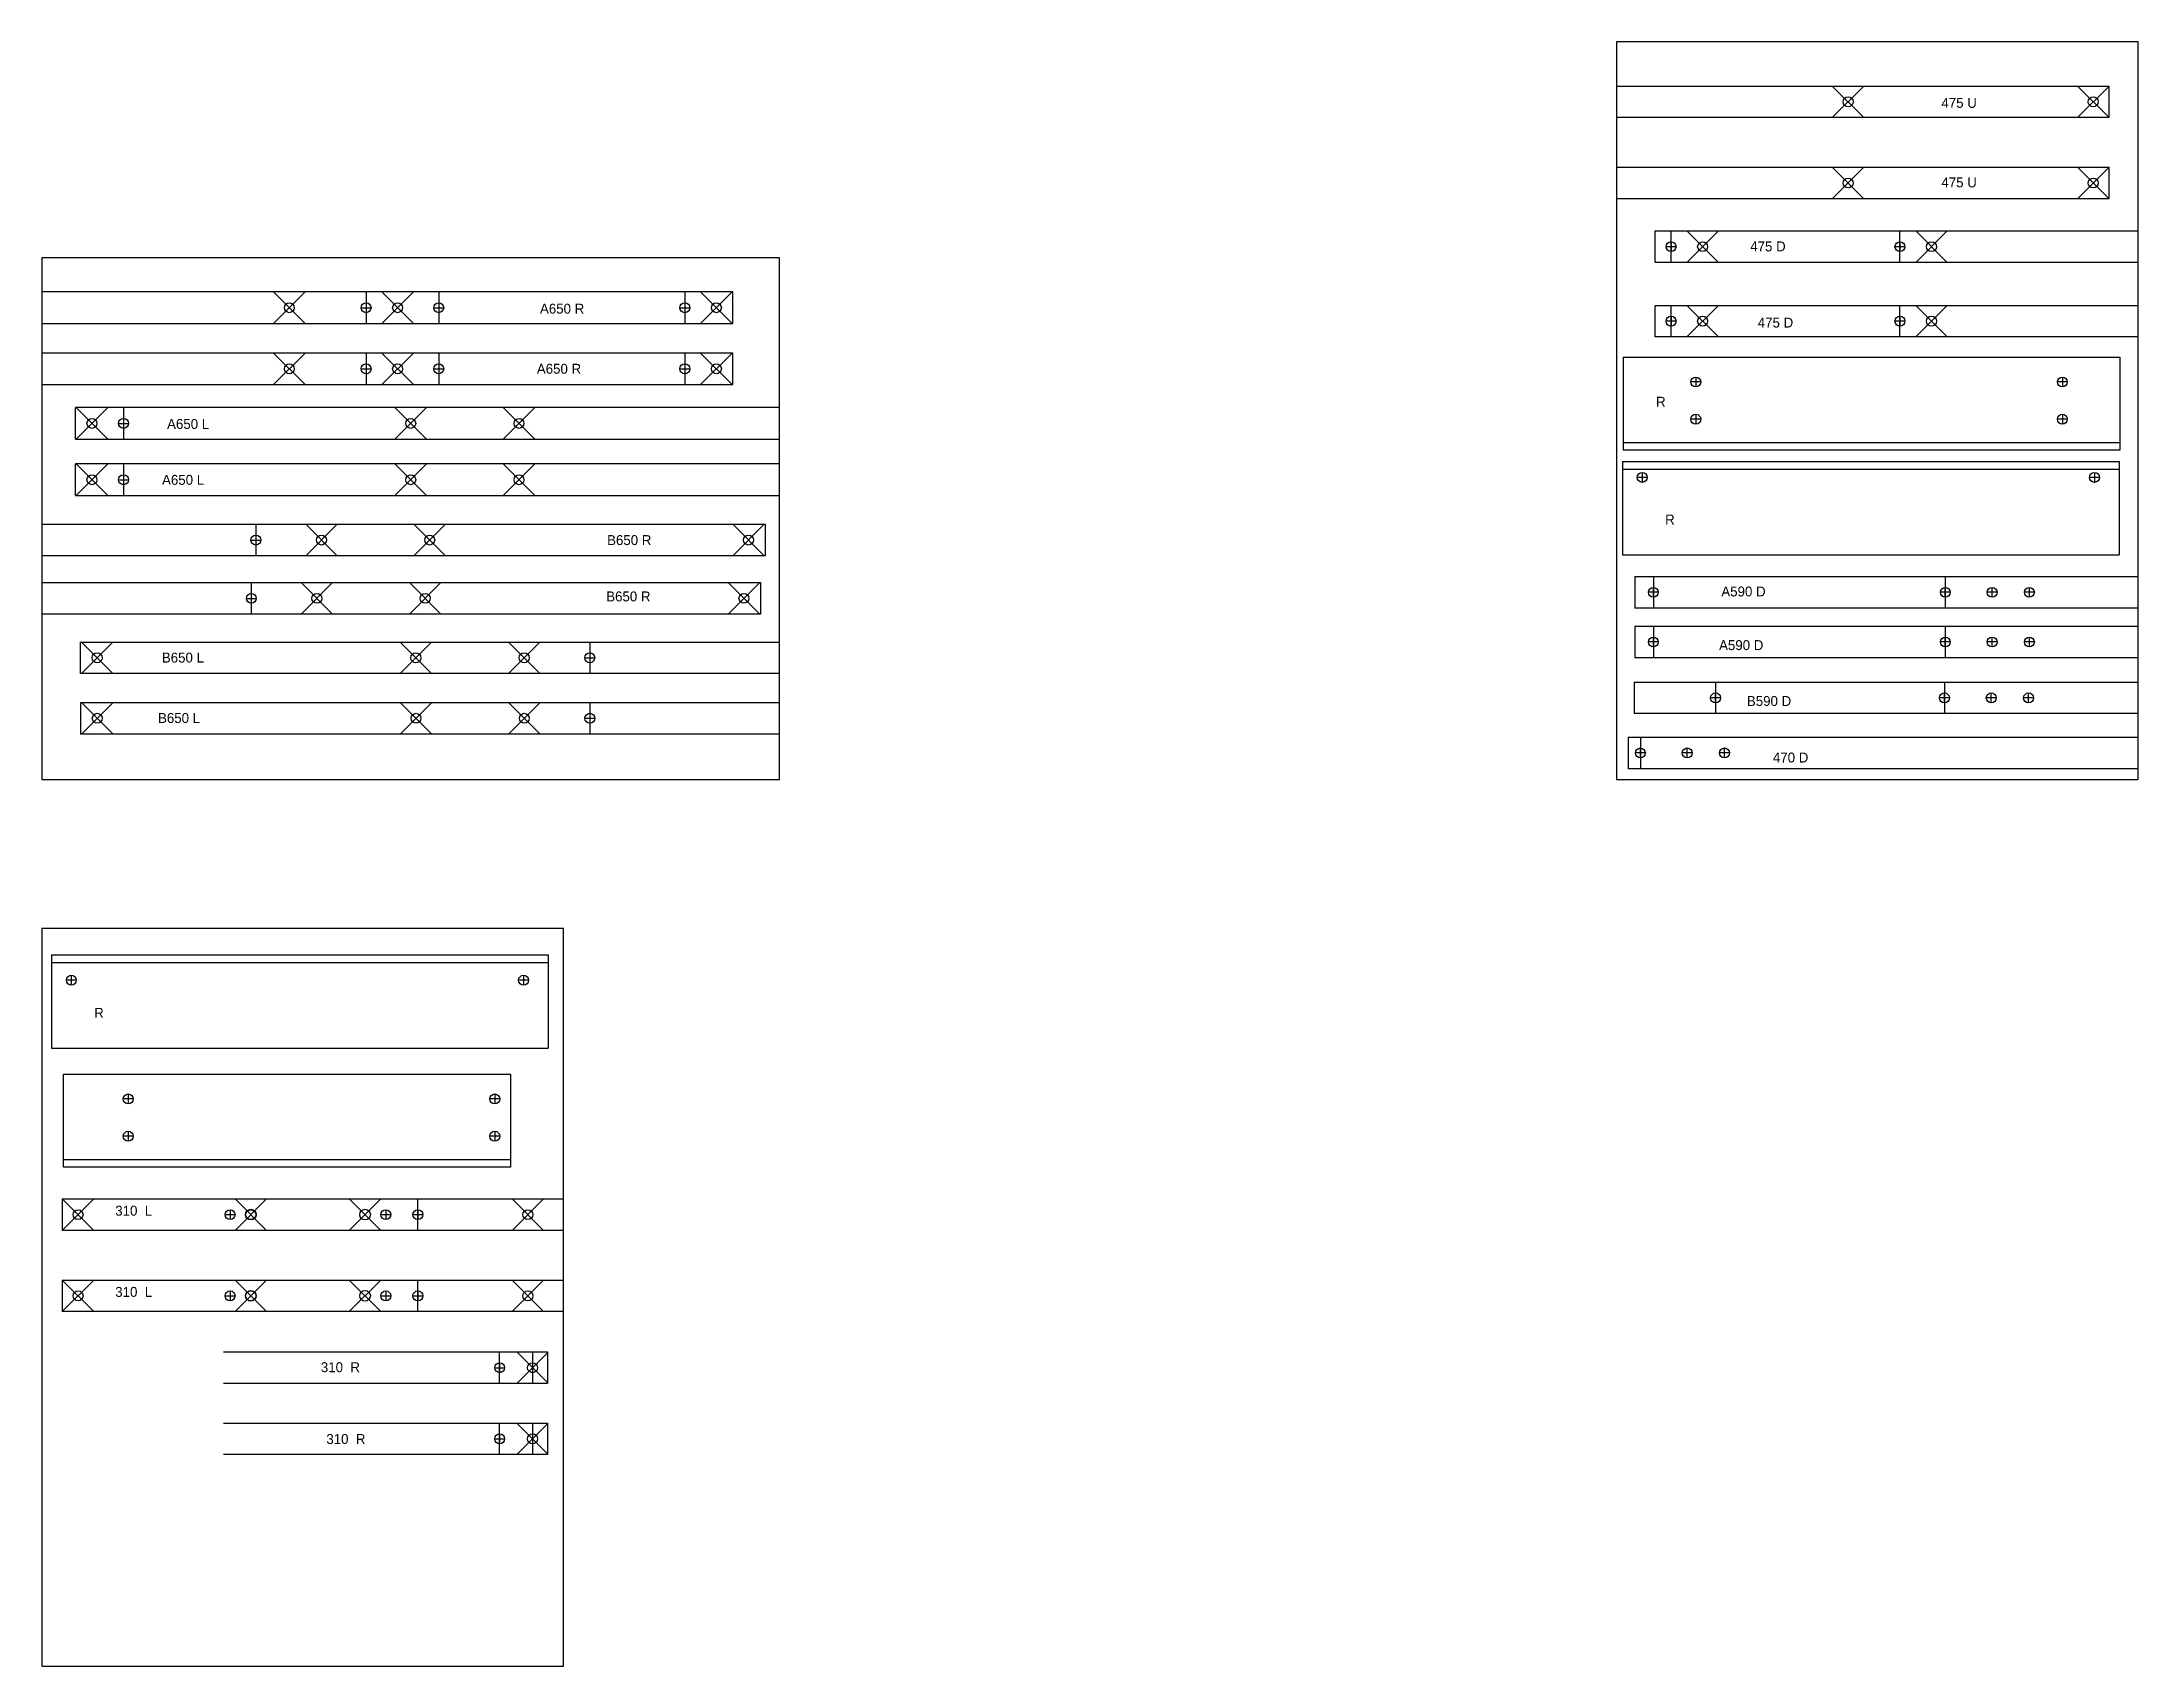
# Model space of a CAD drawing. Header units: millimetres. Extents: x -15418 to 43885, y -27590 to 23052.
# Drawn here: x 30296 to 31140, y -20744 to -20090 of the extents above; entities that cross this region are included whole.
import ezdxf

# ---------------------------------------------------------------- set-up
doc = ezdxf.new("R2010")
doc.units = ezdxf.units.MM
doc.header["$LTSCALE"] = 0.5
doc.layers.add('Layer1', color=1, linetype='Continuous')

msp = doc.modelspace()

# ---------------------------------------------------------------- texts
at = {"layer": 'Layer1', "transparency": 33554661, "char_height": 4, "attachment_point": 1}
for s, width, insert in [('475 U', 30.365825, (31061.0092, -20112.7787)), ('475 U', 30.365825, (31061.0092, -20144.8155)), ('475 D', 30.365825, (30984.0336, -20170.586)), ('A650 R', 38.939912, (30496.7295, -20195.6705)), ('475 D', 30.365825, (30987.0688, -20201.2639)), ('A650 R', 38.939912, (30495.4732, -20219.8659)), ('R', 18.330833, (30946.1156, -20233.1447)), ('A650 L', 38.939912, (30346.5893, -20242.0849)), ('A650 L', 38.939912, (30344.5671, -20264.5881)), ('R', 18.330833, (30949.7712, -20280.583)), ('B650 R', 38.939912, (30523.7638, -20288.8462)), ('B650 R', 38.939912, (30523.4063, -20311.5285)), ('A590 D', 30.365825, (30972.3973, -20309.5312)), ('A590 D', 30.365825, (30971.4834, -20331.1348)), ('B650 L', 38.939912, (30344.4903, -20336.1637)), ('B590 D', 30.365825, (30982.6924, -20353.6406)), ('B650 L', 38.939912, (30342.9418, -20360.4888)), ('470 D', 30.365825, (30993.1665, -20376.407)), ('R', 18.330833, (30317.2495, -20479.2016)), ('310  L', 27.892402, (30325.7198, -20558.8759)), ('310  L', 27.892402, (30325.7198, -20591.5759)), ('310  R', 27.892402, (30408.5041, -20621.8947)), ('310  R', 27.892402, (30410.7117, -20650.8142))]:
    msp.add_mtext_dynamic_manual_height_columns(s, width=width, gutter_width=20, heights=[0], dxfattribs=dict(at, insert=insert))

# ---------------------------------------------------------------- linework, layer by layer
at = {"layer": 'Layer1', "transparency": 33554661}
for p, q in [((31140.1977, -20090.2439), (30930.1977, -20090.2439)), ((30930.1977, -20090.2439), (30930.1977, -20387.2439)), ((31140.1977, -20387.2439), (31140.1977, -20090.2439)), ((30930.1977, -20108.0106), (31128.4902, -20108.0106)), ((31029.7902, -20108.0106), (31017.0902, -20120.7106)), ((31029.7902, -20108.0106), (31017.0902, -20120.7106)), ((31029.7902, -20108.0106), (31017.0902, -20120.7106)), ((31017.0902, -20108.0106), (31029.7902, -20120.7106)), ((31128.4902, -20108.0106), (31115.7902, -20120.7106)), ((31128.4902, -20108.0106), (31115.7902, -20120.7106)), ((31128.4902, -20108.0106), (31115.7902, -20120.7106)), ((31115.7902, -20108.0106), (31128.4902, -20120.7106)), ((31128.4902, -20120.7106), (31128.4902, -20108.0106)), ((31128.4902, -20120.7106), (30930.1977, -20120.7106)), ((30930.1977, -20140.7106), (31128.4902, -20140.7106)), ((31029.7902, -20140.7106), (31017.0902, -20153.4106)), ((31029.7902, -20140.7106), (31017.0902, -20153.4106)), ((31029.7902, -20140.7106), (31017.0902, -20153.4106)), ((31017.0902, -20140.7106), (31029.7902, -20153.4106)), ((31128.4902, -20140.7106), (31115.7902, -20153.4106)), ((31128.4902, -20140.7106), (31115.7902, -20153.4106)), ((31128.4902, -20140.7106), (31115.7902, -20153.4106)), ((31115.7902, -20140.7106), (31128.4902, -20153.4106)), ((31128.4902, -20153.4106), (31128.4902, -20140.7106)), ((31128.4902, -20153.4106), (30930.1977, -20153.4106)), ((30945.7439, -20179.0416), (30945.7439, -20166.3416)), ((30945.7439, -20166.3416), (31140.1977, -20166.3416)), ((30952.1639, -20179.0416), (30952.1639, -20166.3416)), ((30952.1639, -20170.6916), (30952.1639, -20174.6916)), ((30971.2139, -20166.3416), (30958.5139, -20179.0416)), ((30971.2139, -20166.3416), (30958.5139, -20179.0416)), ((30971.2139, -20166.3416), (30958.5139, -20179.0416)), ((30958.5139, -20166.3416), (30971.2139, -20179.0416)), ((31044.3239, -20179.0416), (31044.3239, -20166.3416)), ((31044.3239, -20170.6916), (31044.3239, -20174.6916)), ((31063.3739, -20166.3416), (31050.6739, -20179.0416)), ((31063.3739, -20166.3416), (31050.6739, -20179.0416)), ((31063.3739, -20166.3416), (31050.6739, -20179.0416)), ((31050.6739, -20166.3416), (31063.3739, -20179.0416)), ((30593.1977, -20177.2439), (30296.1977, -20177.2439)), ((30296.1977, -20177.2439), (30296.1977, -20387.2439)), ((30593.1977, -20387.2439), (30593.1977, -20177.2439)), ((31140.1977, -20179.0416), (30945.7439, -20179.0416)), ((30954.1639, -20172.6916), (30950.1639, -20172.6916)), ((31046.3239, -20172.6916), (31042.3239, -20172.6916)), ((30574.4154, -20190.9183), (30296.1977, -20190.9183)), ((30389.4654, -20203.6183), (30402.1654, -20190.9183)), ((30402.1654, -20203.6183), (30389.4654, -20190.9183)), ((30426.7154, -20190.9183), (30426.7154, -20203.6183)), ((30426.7154, -20195.2683), (30426.7154, -20199.2683)), ((30433.0654, -20203.6183), (30445.7654, -20190.9183)), ((30445.7654, -20203.6183), (30433.0654, -20190.9183)), ((30455.9654, -20190.9183), (30455.9654, -20203.6183)), ((30455.9654, -20195.2683), (30455.9654, -20199.2683)), ((30555.0654, -20190.9183), (30555.0654, -20203.6183)), ((30555.0654, -20195.2683), (30555.0654, -20199.2683)), ((30574.1154, -20203.6183), (30561.4154, -20190.9183)), ((30561.4154, -20203.6183), (30574.1154, -20190.9183)), ((30574.4154, -20203.6183), (30574.4154, -20190.9183)), ((30945.7439, -20209.0416), (30945.7439, -20196.3416)), ((30945.7439, -20196.3416), (31140.1977, -20196.3416)), ((30952.1639, -20209.0416), (30952.1639, -20196.3416)), ((30971.2139, -20196.3416), (30958.5139, -20209.0416)), ((30971.2139, -20196.3416), (30958.5139, -20209.0416)), ((30971.2139, -20196.3416), (30958.5139, -20209.0416)), ((30958.5139, -20196.3416), (30971.2139, -20209.0416)), ((31044.3239, -20209.0416), (31044.3239, -20196.3416)), ((31063.3739, -20196.3416), (31050.6739, -20209.0416)), ((31063.3739, -20196.3416), (31050.6739, -20209.0416)), ((31063.3739, -20196.3416), (31050.6739, -20209.0416)), ((31050.6739, -20196.3416), (31063.3739, -20209.0416)), ((30296.1977, -20203.6183), (30574.4154, -20203.6183)), ((30424.7154, -20197.2683), (30428.7154, -20197.2683)), ((30453.9654, -20197.2683), (30457.9654, -20197.2683)), ((30553.0654, -20197.2683), (30557.0654, -20197.2683)), ((30954.1639, -20202.6916), (30950.1639, -20202.6916)), ((30952.1639, -20200.6916), (30952.1639, -20204.6916)), ((31046.3239, -20202.6916), (31042.3239, -20202.6916)), ((31044.3239, -20200.6916), (31044.3239, -20204.6916)), ((31140.1977, -20209.0416), (30945.7439, -20209.0416)), ((30574.4154, -20215.5226), (30296.1977, -20215.5226)), ((30389.4654, -20228.2226), (30402.1654, -20215.5226)), ((30402.1654, -20228.2226), (30389.4654, -20215.5226)), ((30424.7154, -20221.8726), (30428.7154, -20221.8726)), ((30426.7154, -20215.5226), (30426.7154, -20228.2226)), ((30426.7154, -20219.8726), (30426.7154, -20223.8726)), ((30433.0654, -20228.2226), (30445.7654, -20215.5226)), ((30445.7654, -20228.2226), (30433.0654, -20215.5226)), ((30453.9654, -20221.8726), (30457.9654, -20221.8726)), ((30455.9654, -20215.5226), (30455.9654, -20228.2226)), ((30455.9654, -20219.8726), (30455.9654, -20223.8726)), ((30553.0654, -20221.8726), (30557.0654, -20221.8726)), ((30555.0654, -20215.5226), (30555.0654, -20228.2226)), ((30555.0654, -20219.8726), (30555.0654, -20223.8726)), ((30574.1154, -20228.2226), (30561.4154, -20215.5226)), ((30561.4154, -20228.2226), (30574.1154, -20215.5226)), ((30574.4154, -20228.2226), (30574.4154, -20215.5226)), ((30932.8406, -20217.1736), (31132.8406, -20217.1736)), ((30932.8406, -20217.1736), (30932.8406, -20254.6736)), ((31132.8406, -20217.1736), (31132.8406, -20254.6736)), ((30296.1977, -20228.2226), (30574.4154, -20228.2226)), ((30964.1029, -20227.1736), (30960.1029, -20227.1736)), ((30962.1029, -20225.1736), (30962.1029, -20229.1736)), ((31111.7029, -20227.1736), (31107.7029, -20227.1736)), ((31109.7029, -20225.1736), (31109.7029, -20229.1736)), ((30593.1977, -20237.4944), (30309.6899, -20237.4944)), ((30309.6899, -20250.1944), (30309.6899, -20237.4944)), ((30309.9899, -20250.1944), (30322.6899, -20237.4944)), ((30322.6899, -20250.1944), (30309.9899, -20237.4944)), ((30329.0399, -20237.4944), (30329.0399, -20250.1944)), ((30438.3399, -20250.1944), (30451.0399, -20237.4944)), ((30451.0399, -20250.1944), (30438.3399, -20237.4944)), ((30481.9399, -20250.1944), (30494.6399, -20237.4944)), ((30494.6399, -20250.1944), (30481.9399, -20237.4944)), ((30327.0399, -20243.8444), (30331.0399, -20243.8444)), ((30329.0399, -20241.8444), (30329.0399, -20245.8444)), ((30964.1029, -20242.1736), (30960.1029, -20242.1736)), ((30962.1029, -20240.1736), (30962.1029, -20244.1736)), ((31111.7029, -20242.1736), (31107.7029, -20242.1736)), ((31109.7029, -20240.1736), (31109.7029, -20244.1736)), ((30309.6899, -20250.1944), (30593.1977, -20250.1944)), ((31132.8406, -20251.6736), (30932.8406, -20251.6736)), ((31132.8406, -20254.6736), (30932.8406, -20254.6736)), ((30593.1977, -20260.1944), (30309.6899, -20260.1944)), ((30309.6899, -20272.8944), (30309.6899, -20260.1944)), ((30309.9899, -20272.8944), (30322.6899, -20260.1944)), ((30322.6899, -20272.8944), (30309.9899, -20260.1944)), ((30329.0399, -20260.1944), (30329.0399, -20272.8944)), ((30438.3399, -20272.8944), (30451.0399, -20260.1944)), ((30451.0399, -20272.8944), (30438.3399, -20260.1944)), ((30481.9399, -20272.8944), (30494.6399, -20260.1944)), ((30494.6399, -20272.8944), (30481.9399, -20260.1944)), ((30932.5494, -20259.2484), (31132.5494, -20259.2484)), ((30932.5494, -20259.2484), (30932.5494, -20296.7484)), ((30932.5494, -20262.2484), (31132.5494, -20262.2484)), ((30940.5494, -20263.5984), (30940.5494, -20267.5984)), ((31122.6494, -20263.5984), (31122.6494, -20267.5984)), ((31132.5494, -20259.2484), (31132.5494, -20296.7484)), ((30327.0399, -20266.5444), (30331.0399, -20266.5444)), ((30329.0399, -20264.5444), (30329.0399, -20268.5444)), ((30942.5494, -20265.5984), (30938.5494, -20265.5984)), ((31124.6494, -20265.5984), (31120.6494, -20265.5984)), ((30309.6899, -20272.8944), (30593.1977, -20272.8944)), ((30296.1977, -20284.4754), (30587.3449, -20284.4754)), ((30382.3449, -20284.4754), (30382.3449, -20297.1754)), ((30382.3449, -20288.8254), (30382.3449, -20292.8254)), ((30402.3949, -20284.4754), (30415.0949, -20297.1754)), ((30402.3949, -20284.4754), (30415.0949, -20297.1754)), ((30415.0949, -20284.4754), (30402.3949, -20297.1754)), ((30445.9949, -20284.4754), (30458.6949, -20297.1754)), ((30445.9949, -20284.4754), (30458.6949, -20297.1754)), ((30458.6949, -20284.4754), (30445.9949, -20297.1754)), ((30587.0449, -20284.4754), (30574.3449, -20297.1754)), ((30574.3449, -20284.4754), (30587.0449, -20297.1754)), ((30587.0449, -20284.4754), (30574.3449, -20297.1754)), ((30574.3449, -20284.4754), (30587.0449, -20297.1754)), ((30587.3449, -20284.4754), (30587.3449, -20297.1754)), ((30587.3449, -20297.1754), (30296.1977, -20297.1754)), ((30380.3449, -20290.8254), (30384.3449, -20290.8254)), ((30932.5494, -20296.7484), (31132.5494, -20296.7484)), ((30937.6033, -20305.5159), (31140.1977, -20305.5159)), ((30937.6033, -20305.5159), (30937.6033, -20318.2159)), ((30945.0233, -20305.5159), (30945.0233, -20318.2159)), ((31062.5833, -20305.5159), (31062.5833, -20318.2159)), ((30296.1977, -20307.9564), (30585.5055, -20307.9564)), ((30378.5055, -20314.3064), (30382.5055, -20314.3064)), ((30380.5055, -20307.9564), (30380.5055, -20320.6564)), ((30380.5055, -20312.3064), (30380.5055, -20316.3064)), ((30400.5555, -20307.9564), (30413.2555, -20320.6564)), ((30400.5555, -20307.9564), (30413.2555, -20320.6564)), ((30413.2555, -20307.9564), (30400.5555, -20320.6564)), ((30444.1555, -20307.9564), (30456.8555, -20320.6564)), ((30444.1555, -20307.9564), (30456.8555, -20320.6564)), ((30456.8555, -20307.9564), (30444.1555, -20320.6564)), ((30585.2055, -20307.9564), (30572.5055, -20320.6564)), ((30572.5055, -20307.9564), (30585.2055, -20320.6564)), ((30585.2055, -20307.9564), (30572.5055, -20320.6564)), ((30572.5055, -20307.9564), (30585.2055, -20320.6564)), ((30585.5055, -20307.9564), (30585.5055, -20320.6564)), ((30947.0233, -20311.8659), (30943.0233, -20311.8659)), ((30945.0233, -20313.8659), (30945.0233, -20309.8659)), ((31064.5833, -20311.8659), (31060.5833, -20311.8659)), ((31062.5833, -20313.8659), (31062.5833, -20309.8659)), ((31083.4333, -20311.8659), (31079.4333, -20311.8659)), ((31081.4333, -20313.8659), (31081.4333, -20309.8659)), ((31098.4333, -20311.8659), (31094.4333, -20311.8659)), ((31096.4333, -20313.8659), (31096.4333, -20309.8659)), ((30585.5055, -20320.6564), (30296.1977, -20320.6564)), ((31140.1977, -20318.2159), (30937.6033, -20318.2159)), ((30311.7732, -20344.5805), (30311.7732, -20331.8805)), ((30311.7732, -20331.8805), (30593.1977, -20331.8805)), ((30312.0732, -20331.8805), (30324.7732, -20344.5805)), ((30324.7732, -20331.8805), (30312.0732, -20344.5805)), ((30312.0732, -20331.8805), (30324.7732, -20344.5805)), ((30324.7732, -20331.8805), (30312.0732, -20344.5805)), ((30440.4232, -20331.8805), (30453.1232, -20344.5805)), ((30440.4232, -20331.8805), (30453.1232, -20344.5805)), ((30453.1232, -20331.8805), (30440.4232, -20344.5805)), ((30484.0232, -20331.8805), (30496.7232, -20344.5805)), ((30484.0232, -20331.8805), (30496.7232, -20344.5805)), ((30496.7232, -20331.8805), (30484.0232, -20344.5805)), ((30516.7732, -20331.8805), (30516.7732, -20344.5805)), ((30937.6033, -20325.5159), (31140.1977, -20325.5159)), ((30937.6033, -20325.5159), (30937.6033, -20338.2159)), ((30947.0233, -20331.8659), (30943.0233, -20331.8659)), ((30945.0233, -20325.5159), (30945.0233, -20338.2159)), ((30945.0233, -20333.8659), (30945.0233, -20329.8659)), ((31064.5833, -20331.8659), (31060.5833, -20331.8659)), ((31062.5833, -20325.5159), (31062.5833, -20338.2159)), ((31062.5833, -20333.8659), (31062.5833, -20329.8659)), ((31083.4333, -20331.8659), (31079.4333, -20331.8659)), ((31081.4333, -20333.8659), (31081.4333, -20329.8659)), ((31098.4333, -20331.8659), (31094.4333, -20331.8659)), ((31096.4333, -20333.8659), (31096.4333, -20329.8659)), ((30514.7732, -20338.2305), (30518.7732, -20338.2305)), ((30516.7732, -20336.2305), (30516.7732, -20340.2305)), ((31140.1977, -20338.2159), (30937.6033, -20338.2159)), ((30593.1977, -20344.5805), (30311.7732, -20344.5805)), ((30937.2566, -20348.0218), (31139.851, -20348.0218)), ((30937.2566, -20348.0218), (30937.2566, -20360.7218)), ((30970.0766, -20348.0218), (30970.0766, -20360.7218)), ((31062.2366, -20348.0218), (31062.2366, -20360.7218)), ((30311.8291, -20368.9443), (30311.8291, -20356.2443)), ((30311.8291, -20356.2443), (30593.1977, -20356.2443)), ((30312.1291, -20356.2443), (30324.8291, -20368.9443)), ((30324.8291, -20356.2443), (30312.1291, -20368.9443)), ((30312.1291, -20356.2443), (30324.8291, -20368.9443)), ((30324.8291, -20356.2443), (30312.1291, -20368.9443)), ((30440.4791, -20356.2443), (30453.1791, -20368.9443)), ((30440.4791, -20356.2443), (30453.1791, -20368.9443)), ((30453.1791, -20356.2443), (30440.4791, -20368.9443)), ((30484.0791, -20356.2443), (30496.7791, -20368.9443)), ((30484.0791, -20356.2443), (30496.7791, -20368.9443)), ((30496.7791, -20356.2443), (30484.0791, -20368.9443)), ((30516.8291, -20356.2443), (30516.8291, -20368.9443)), ((30972.0766, -20354.3718), (30968.0766, -20354.3718)), ((30970.0766, -20356.3718), (30970.0766, -20352.3718)), ((31064.2366, -20354.3718), (31060.2366, -20354.3718)), ((31062.2366, -20356.3718), (31062.2366, -20352.3718)), ((31083.0866, -20354.3718), (31079.0866, -20354.3718)), ((31081.0866, -20356.3718), (31081.0866, -20352.3718)), ((31098.0866, -20354.3718), (31094.0866, -20354.3718)), ((31096.0866, -20356.3718), (31096.0866, -20352.3718)), ((30514.8291, -20362.5943), (30518.8291, -20362.5943)), ((30516.8291, -20360.5943), (30516.8291, -20364.5943)), ((31139.851, -20360.7218), (30937.2566, -20360.7218)), ((30593.1977, -20368.9443), (30311.8291, -20368.9443)), ((30934.8302, -20370.2094), (31140.1977, -20370.2094)), ((30934.8302, -20370.2094), (30934.8302, -20382.9094)), ((30939.8102, -20370.2094), (30939.8102, -20382.9094)), ((30941.8102, -20376.5594), (30937.8102, -20376.5594)), ((30939.8102, -20378.5594), (30939.8102, -20374.5594)), ((30960.6602, -20376.5594), (30956.6602, -20376.5594)), ((30958.6602, -20378.5594), (30958.6602, -20374.5594)), ((30975.6602, -20376.5594), (30971.6602, -20376.5594)), ((30973.6602, -20378.5594), (30973.6602, -20374.5594)), ((30296.1977, -20387.2439), (30593.1977, -20387.2439)), ((30930.1977, -20387.2439), (31140.1977, -20387.2439)), ((31140.1977, -20382.9094), (30934.8302, -20382.9094)), ((30296.1977, -20447.2439), (30296.1977, -20744.2439)), ((30506.1977, -20447.2439), (30296.1977, -20447.2439)), ((30506.1977, -20744.2439), (30506.1977, -20447.2439)), ((30300.0277, -20457.867), (30500.0277, -20457.867)), ((30300.0277, -20457.867), (30300.0277, -20495.367)), ((30500.0277, -20457.867), (30500.0277, -20495.367)), ((30300.0277, -20460.867), (30500.0277, -20460.867)), ((30308.0277, -20466.067), (30308.0277, -20470.067)), ((30490.1277, -20466.067), (30490.1277, -20470.067)), ((30310.0277, -20468.067), (30306.0277, -20468.067)), ((30492.1277, -20468.067), (30488.1277, -20468.067)), ((30300.0277, -20495.367), (30500.0277, -20495.367)), ((30304.8807, -20543.3839), (30304.8807, -20505.8839)), ((30304.8807, -20505.8839), (30484.8807, -20505.8839)), ((30484.8807, -20505.8839), (30484.8807, -20543.3839)), ((30332.9307, -20515.8839), (30328.9307, -20515.8839)), ((30330.9307, -20513.8839), (30330.9307, -20517.8839)), ((30480.5307, -20515.8839), (30476.5307, -20515.8839)), ((30478.5307, -20513.8839), (30478.5307, -20517.8839)), ((30332.9307, -20530.8839), (30328.9307, -20530.8839)), ((30330.9307, -20528.8839), (30330.9307, -20532.8839)), ((30480.5307, -20530.8839), (30476.5307, -20530.8839)), ((30478.5307, -20528.8839), (30478.5307, -20532.8839)), ((30484.8807, -20540.3839), (30304.8807, -20540.3839)), ((30484.8807, -20543.3839), (30304.8807, -20543.3839)), ((30304.403, -20556.1191), (30317.103, -20568.8191)), ((30304.403, -20568.8191), (30317.103, -20556.1191)), ((30304.403, -20556.1191), (30304.403, -20568.8191)), ((30304.403, -20556.1191), (30506.1977, -20556.1191)), ((30373.953, -20556.1191), (30386.653, -20568.8191)), ((30373.953, -20568.8191), (30386.653, -20556.1191)), ((30419.953, -20556.1191), (30432.653, -20568.8191)), ((30419.953, -20568.8191), (30432.653, -20556.1191)), ((30447.5654, -20568.8191), (30447.5654, -20556.1191)), ((30485.503, -20556.1191), (30498.203, -20568.8191)), ((30485.503, -20568.8191), (30498.203, -20556.1191)), ((30369.953, -20562.4691), (30373.953, -20562.4691)), ((30371.953, -20560.4691), (30371.953, -20564.4691)), ((30432.653, -20562.4691), (30436.653, -20562.4691)), ((30434.653, -20560.4691), (30434.653, -20564.4691)), ((30445.5654, -20562.4691), (30449.5654, -20562.4691)), ((30447.5654, -20560.4691), (30447.5654, -20564.4691)), ((30506.1977, -20568.8191), (30304.403, -20568.8191)), ((30304.403, -20588.8191), (30317.103, -20601.5191)), ((30304.403, -20601.5191), (30317.103, -20588.8191)), ((30304.403, -20588.8191), (30304.403, -20601.5191)), ((30304.403, -20588.8191), (30506.1977, -20588.8191)), ((30371.953, -20593.1691), (30371.953, -20597.1691)), ((30373.953, -20588.8191), (30386.653, -20601.5191)), ((30373.953, -20601.5191), (30386.653, -20588.8191)), ((30419.953, -20588.8191), (30432.653, -20601.5191)), ((30419.953, -20601.5191), (30432.653, -20588.8191)), ((30434.653, -20593.1691), (30434.653, -20597.1691)), ((30447.5654, -20601.5191), (30447.5654, -20588.8191)), ((30447.5654, -20593.1691), (30447.5654, -20597.1691)), ((30485.503, -20588.8191), (30498.203, -20601.5191)), ((30485.503, -20601.5191), (30498.203, -20588.8191)), ((30506.1977, -20601.5191), (30304.403, -20601.5191)), ((30369.953, -20595.1691), (30373.953, -20595.1691)), ((30432.653, -20595.1691), (30436.653, -20595.1691)), ((30445.5654, -20595.1691), (30449.5654, -20595.1691)), ((30369.3046, -20617.7637), (30499.7348, -20617.7637)), ((30480.4971, -20630.4637), (30480.4971, -20617.7637)), ((30487.3848, -20617.7637), (30499.7348, -20630.1137)), ((30487.3848, -20630.4637), (30499.7348, -20618.1137)), ((30493.7348, -20617.7637), (30493.7348, -20630.4637)), ((30499.7348, -20617.7637), (30499.7348, -20630.4637)), ((30499.7348, -20617.7637), (30499.7348, -20630.4637)), ((30478.4971, -20624.1137), (30482.4971, -20624.1137)), ((30480.4971, -20622.1137), (30480.4971, -20626.1137)), ((30499.7348, -20630.4637), (30369.3046, -20630.4637)), ((30369.3046, -20646.3925), (30499.7348, -20646.3925)), ((30480.4971, -20659.0925), (30480.4971, -20646.3925)), ((30480.4971, -20650.7425), (30480.4971, -20654.7425)), ((30487.3848, -20646.3925), (30499.7348, -20658.7425)), ((30487.3848, -20659.0925), (30499.7348, -20646.7425)), ((30493.7348, -20646.3925), (30493.7348, -20659.0925)), ((30499.7348, -20646.3925), (30499.7348, -20659.0925)), ((30499.7348, -20646.3925), (30499.7348, -20659.0925)), ((30499.7348, -20659.0925), (30369.3046, -20659.0925)), ((30478.4971, -20652.7425), (30482.4971, -20652.7425)), ((30296.1977, -20744.2439), (30506.1977, -20744.2439))]:
    msp.add_line(p, q, dxfattribs=at)
for centre, radius in [((31023.4402, -20114.3606), 2), ((31122.1402, -20114.3606), 2), ((31023.4402, -20147.0606), 2), ((31122.1402, -20147.0606), 2), ((30952.1639, -20172.6916), 2), ((30952.1639, -20172.6916), 2), ((30964.8639, -20172.6916), 2), ((31044.3239, -20172.6916), 2), ((31044.3239, -20172.6916), 2), ((31057.0239, -20172.6916), 2), ((30395.8154, -20197.2683), 2), ((30426.7154, -20197.2683), 2), ((30426.7154, -20197.2683), 2), ((30439.4154, -20197.2683), 2), ((30455.9654, -20197.2683), 2), ((30455.9654, -20197.2683), 2), ((30555.0654, -20197.2683), 2), ((30555.0654, -20197.2683), 2), ((30567.7654, -20197.2683), 2), ((30567.7654, -20197.2683), 2), ((30567.7654, -20197.2683), 2), ((30952.1639, -20202.6916), 2), ((30952.1639, -20202.6916), 2), ((30964.8639, -20202.6916), 2), ((31044.3239, -20202.6916), 2), ((31044.3239, -20202.6916), 2), ((31057.0239, -20202.6916), 2), ((30395.8154, -20221.8726), 2), ((30426.7154, -20221.8726), 2), ((30426.7154, -20221.8726), 2), ((30439.4154, -20221.8726), 2), ((30455.9654, -20221.8726), 2), ((30455.9654, -20221.8726), 2), ((30555.0654, -20221.8726), 2), ((30555.0654, -20221.8726), 2), ((30567.7654, -20221.8726), 2), ((30567.7654, -20221.8726), 2), ((30567.7654, -20221.8726), 2), ((30962.1029, -20227.1736), 2), ((30962.1029, -20227.1736), 2), ((31109.7029, -20227.1736), 2), ((31109.7029, -20227.1736), 2), ((30316.3399, -20243.8444), 2), ((30329.0399, -20243.8444), 2), ((30329.0399, -20243.8444), 2), ((30444.6899, -20243.8444), 2), ((30488.2899, -20243.8444), 2), ((30962.1029, -20242.1736), 2), ((30962.1029, -20242.1736), 2), ((31109.7029, -20242.1736), 2), ((31109.7029, -20242.1736), 2), ((30940.5494, -20265.5984), 2), ((30940.5494, -20265.5984), 2), ((31122.6494, -20265.5984), 2), ((31122.6494, -20265.5984), 2), ((30316.3399, -20266.5444), 2), ((30329.0399, -20266.5444), 2), ((30329.0399, -20266.5444), 2), ((30444.6899, -20266.5444), 2), ((30488.2899, -20266.5444), 2), ((30382.3449, -20290.8254), 2), ((30382.3449, -20290.8254), 2), ((30408.7449, -20290.8254), 2), ((30408.7449, -20290.8254), 2), ((30408.7449, -20290.8254), 2), ((30408.7449, -20290.8254), 2), ((30408.7449, -20290.8254), 2), ((30408.7449, -20290.8254), 2), ((30452.3449, -20290.8254), 2), ((30452.3449, -20290.8254), 2), ((30452.3449, -20290.8254), 2), ((30452.3449, -20290.8254), 2), ((30452.3449, -20290.8254), 2), ((30452.3449, -20290.8254), 2), ((30580.6949, -20290.8254), 2), ((30580.6949, -20290.8254), 2), ((30580.6949, -20290.8254), 2), ((30580.6949, -20290.8254), 2), ((30580.6949, -20290.8254), 2), ((30580.6949, -20290.8254), 2), ((30380.5055, -20314.3064), 2), ((30380.5055, -20314.3064), 2), ((30406.9055, -20314.3064), 2), ((30406.9055, -20314.3064), 2), ((30406.9055, -20314.3064), 2), ((30406.9055, -20314.3064), 2), ((30406.9055, -20314.3064), 2), ((30406.9055, -20314.3064), 2), ((30450.5055, -20314.3064), 2), ((30450.5055, -20314.3064), 2), ((30450.5055, -20314.3064), 2), ((30450.5055, -20314.3064), 2), ((30450.5055, -20314.3064), 2), ((30450.5055, -20314.3064), 2), ((30578.8555, -20314.3064), 2), ((30578.8555, -20314.3064), 2), ((30578.8555, -20314.3064), 2), ((30578.8555, -20314.3064), 2), ((30578.8555, -20314.3064), 2), ((30578.8555, -20314.3064), 2), ((30945.0233, -20311.8659), 2), ((30945.0233, -20311.8659), 2), ((31062.5833, -20311.8659), 2), ((31062.5833, -20311.8659), 2), ((31081.4333, -20311.8659), 2), ((31081.4333, -20311.8659), 2), ((31096.4333, -20311.8659), 2), ((31096.4333, -20311.8659), 2), ((30945.0233, -20331.8659), 2), ((30945.0233, -20331.8659), 2), ((31062.5833, -20331.8659), 2), ((31062.5833, -20331.8659), 2), ((31081.4333, -20331.8659), 2), ((31081.4333, -20331.8659), 2), ((31096.4333, -20331.8659), 2), ((31096.4333, -20331.8659), 2), ((30318.4232, -20338.2305), 2), ((30318.4232, -20338.2305), 2), ((30318.4232, -20338.2305), 2), ((30318.4232, -20338.2305), 2), ((30318.4232, -20338.2305), 2), ((30318.4232, -20338.2305), 2), ((30446.7732, -20338.2305), 2), ((30490.3732, -20338.2305), 2), ((30490.3732, -20338.2305), 2), ((30490.3732, -20338.2305), 2), ((30490.3732, -20338.2305), 2), ((30490.3732, -20338.2305), 2), ((30490.3732, -20338.2305), 2), ((30516.7732, -20338.2305), 2), ((30516.7732, -20338.2305), 2), ((30970.0766, -20354.3718), 2), ((30970.0766, -20354.3718), 2), ((31062.2366, -20354.3718), 2), ((31062.2366, -20354.3718), 2), ((31081.0866, -20354.3718), 2), ((31081.0866, -20354.3718), 2), ((31096.0866, -20354.3718), 2), ((31096.0866, -20354.3718), 2), ((30318.4791, -20362.5943), 2), ((30318.4791, -20362.5943), 2), ((30318.4791, -20362.5943), 2), ((30318.4791, -20362.5943), 2), ((30318.4791, -20362.5943), 2), ((30318.4791, -20362.5943), 2), ((30446.8291, -20362.5943), 2), ((30490.4291, -20362.5943), 2), ((30490.4291, -20362.5943), 2), ((30490.4291, -20362.5943), 2), ((30490.4291, -20362.5943), 2), ((30490.4291, -20362.5943), 2), ((30490.4291, -20362.5943), 2), ((30516.8291, -20362.5943), 2), ((30516.8291, -20362.5943), 2), ((30939.8102, -20376.5594), 2), ((30939.8102, -20376.5594), 2), ((30958.6602, -20376.5594), 2), ((30958.6602, -20376.5594), 2), ((30973.6602, -20376.5594), 2), ((30973.6602, -20376.5594), 2), ((30308.0277, -20468.067), 2), ((30308.0277, -20468.067), 2), ((30490.1277, -20468.067), 2), ((30490.1277, -20468.067), 2), ((30330.9307, -20515.8839), 2), ((30330.9307, -20515.8839), 2), ((30478.5307, -20515.8839), 2), ((30478.5307, -20515.8839), 2), ((30330.9307, -20530.8839), 2), ((30330.9307, -20530.8839), 2), ((30478.5307, -20530.8839), 2), ((30478.5307, -20530.8839), 2), ((30310.753, -20562.4691), 2), ((30371.953, -20562.4691), 2), ((30371.953, -20562.4691), 2), ((30380.303, -20562.4691), 2.15), ((30380.303, -20562.4691), 2), ((30426.303, -20562.4691), 2.15), ((30434.653, -20562.4691), 2), ((30434.653, -20562.4691), 2), ((30447.5654, -20562.4691), 2), ((30447.5654, -20562.4691), 2), ((30491.853, -20562.4691), 2), ((30310.753, -20595.1691), 2), ((30371.953, -20595.1691), 2), ((30371.953, -20595.1691), 2), ((30380.303, -20595.1691), 2.15), ((30380.303, -20595.1691), 2), ((30426.303, -20595.1691), 2.15), ((30434.653, -20595.1691), 2), ((30434.653, -20595.1691), 2), ((30447.5654, -20595.1691), 2), ((30447.5654, -20595.1691), 2), ((30491.853, -20595.1691), 2), ((30480.4971, -20624.1137), 2), ((30480.4971, -20624.1137), 2), ((30493.7348, -20624.1137), 2), ((30480.4971, -20652.7425), 2), ((30480.4971, -20652.7425), 2), ((30493.7348, -20652.7425), 2)]:
    msp.add_circle(centre, radius, dxfattribs=at)

msp.set_redraw_order([(e.dxf.handle, doc.entitydb.next_handle()) for e in msp.query("TEXT MTEXT ATTDEF DIMENSION ARC_DIMENSION")])  # texts and dimensions are drawn at this point

doc.saveas('drawing.dxf')
